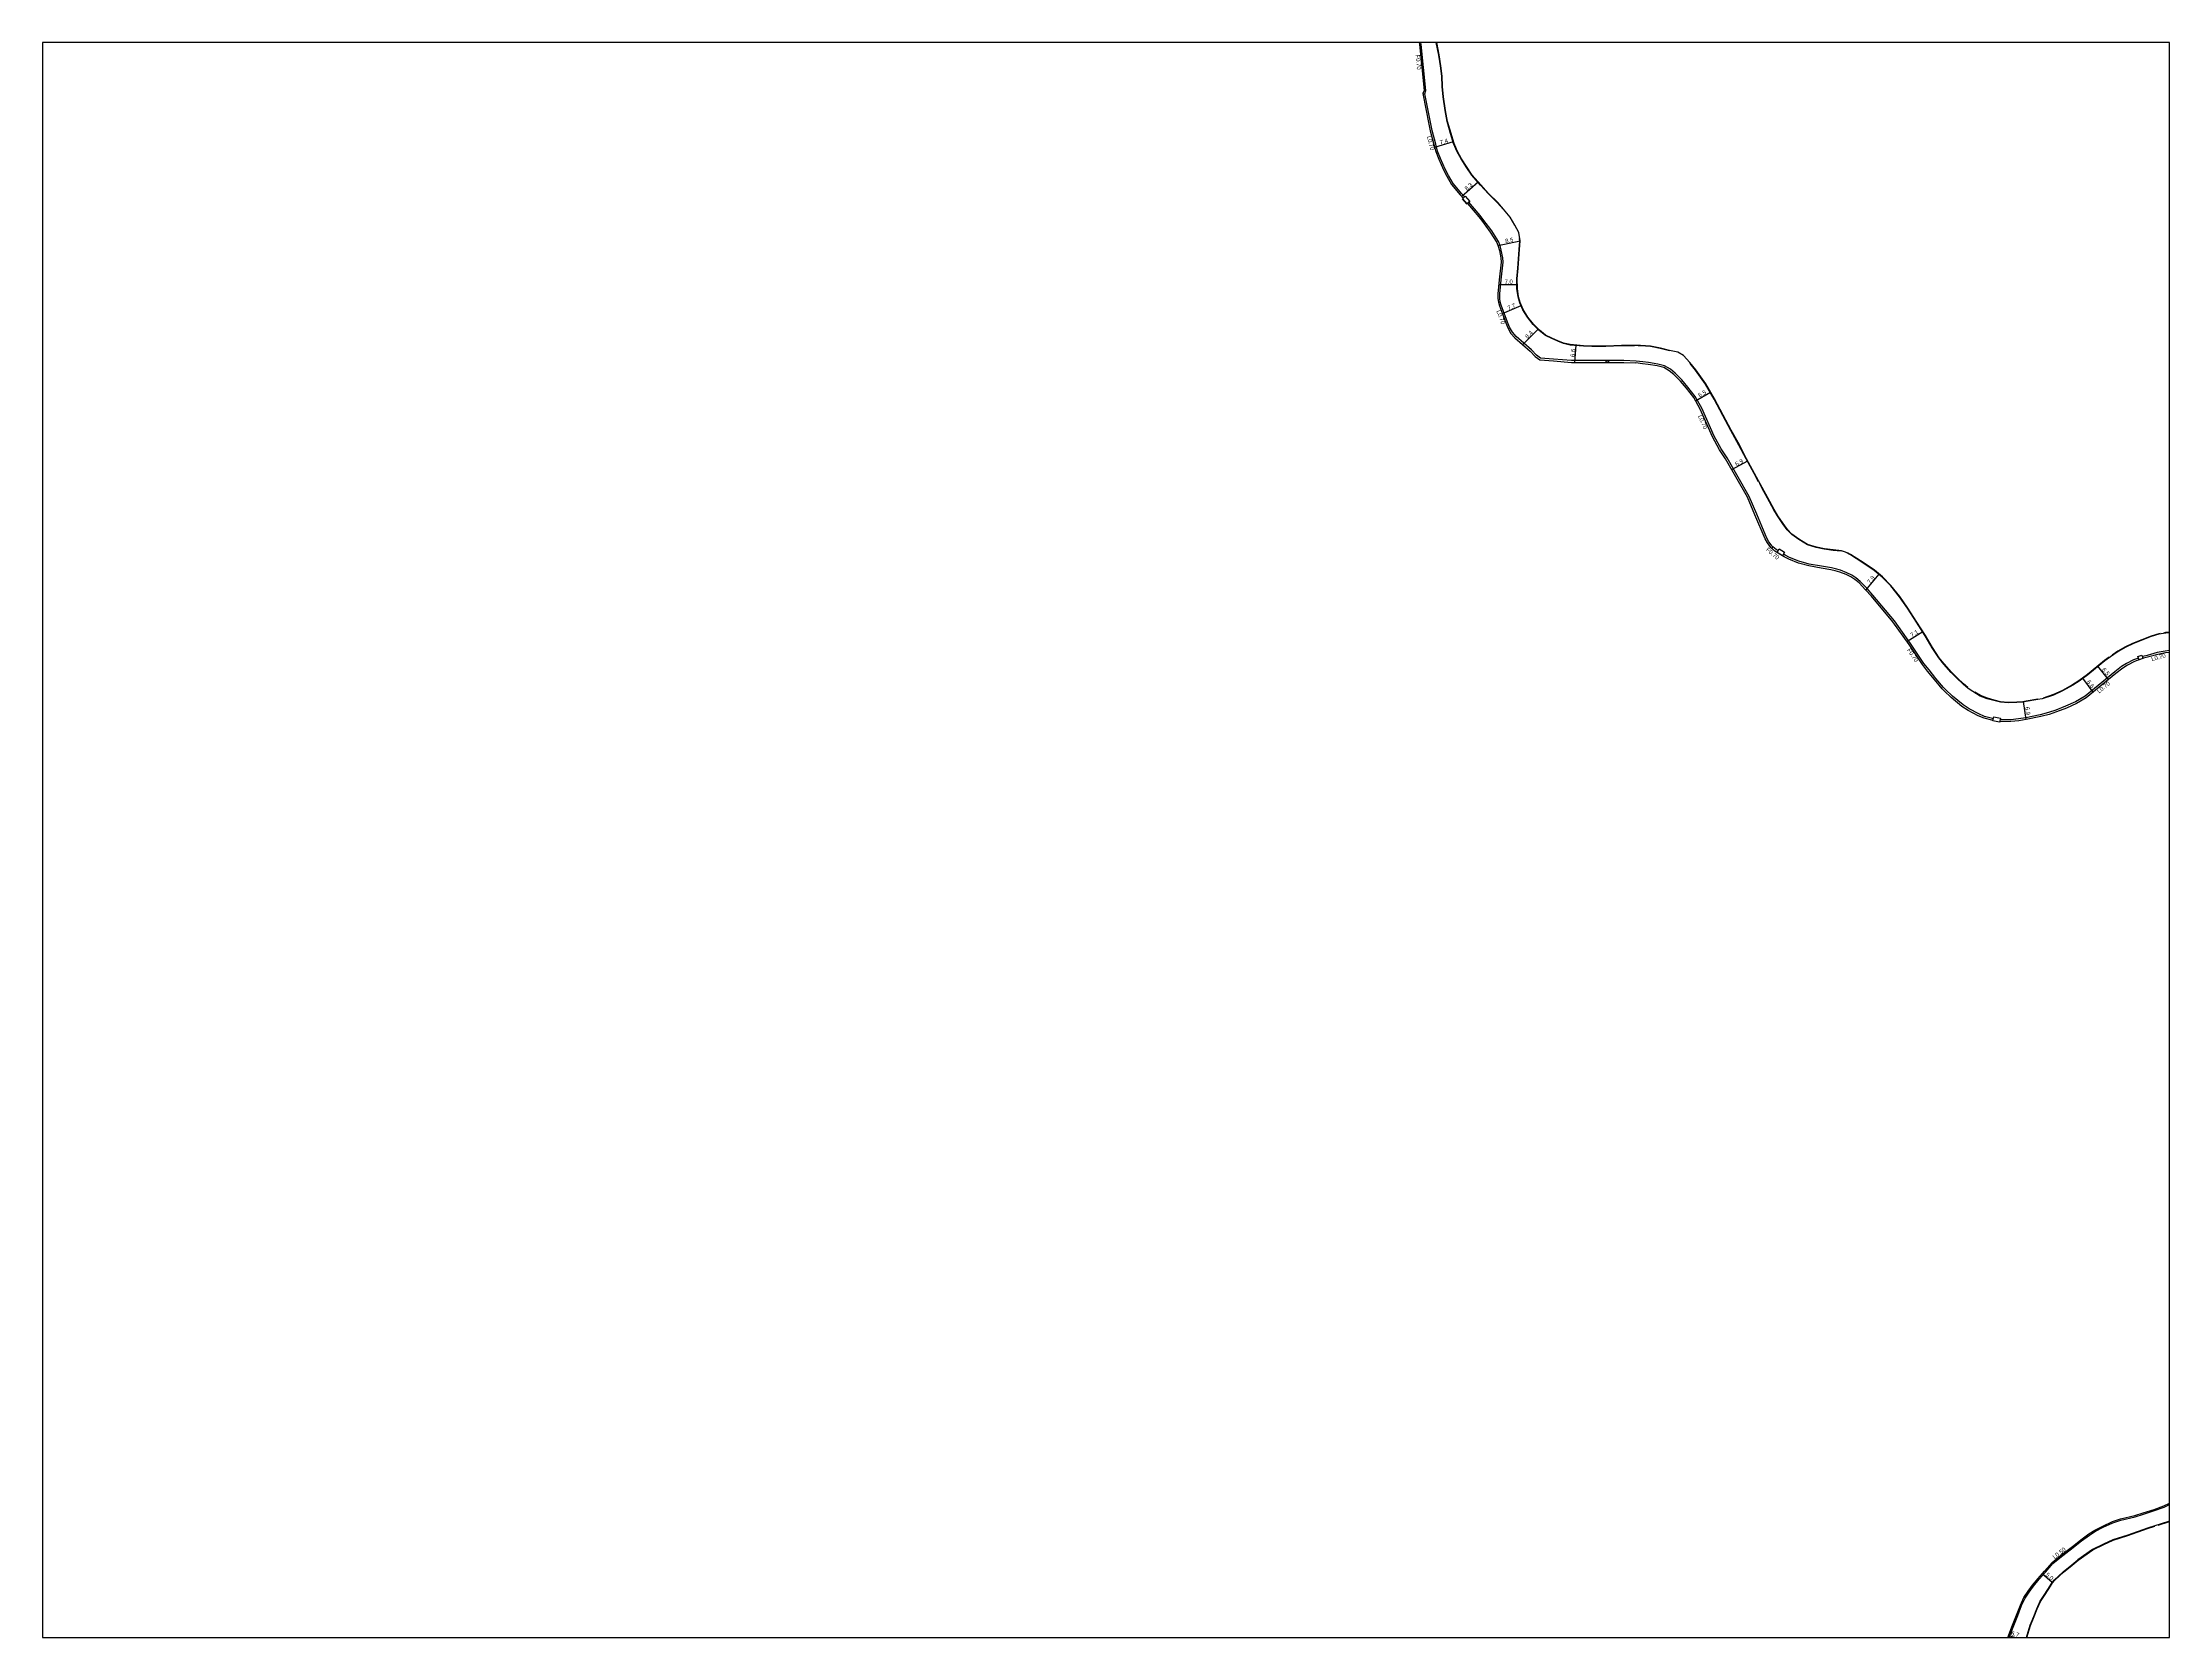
# Model space of a CAD drawing. Header units: metres. Extents: x -26400 to -24800, y -81000 to -78000.
# Drawn here: x -26400 to -25600, y -78600 to -78000 of the extents above; entities that cross this region are included whole.
import ezdxf

# ---------------------------------------------------------------- set-up
doc = ezdxf.new("R2010")
doc.units = ezdxf.units.M
doc.header["$LTSCALE"] = 2.5
for name, color, linetype in [('側溝・桝', 7, 'Continuous'), ('図郭', 7, 'Continuous'), ('幅員', 7, 'Continuous'), ('歩道・分離帯・安全施設', 7, 'Continuous'), ('道路', 7, 'Continuous')]:
    doc.layers.add(name, color=color, linetype=linetype)
doc.styles.get("Standard").update_dxf_attribs({"font": ''})
doc.styles.get('Standard').set_extended_font_data('@MS PGothic')

msp = doc.modelspace()

# ---------------------------------------------------------------- linework, layer by layer
at = {"layer": '側溝・桝'}
for points in [[(-25880.09, -78019.28), (-25879.66, -78018.1), (-25881.41, -78000.68), (-25881.55, -78000)], [(-25880.81, -78019.22), (-25880.09, -78019.28)], [(-25865.17, -78058.1), (-25866.2, -78056.9), (-25869.41, -78053.04), (-25871.22, -78049.99), (-25872.43, -78047.62), (-25874.19, -78043.58), (-25875.27, -78040.83), (-25875.95, -78038.21), (-25877.33, -78033.06), (-25877.84, -78030.6), (-25880.09, -78019.28)], [(-25749.13, -78189.73), (-25749.42, -78189.48), (-25750.63, -78187.86), (-25751.4, -78186.42), (-25755.26, -78177.39), (-25758.05, -78170.77), (-25766.38, -78156.18), (-25768.66, -78152.89), (-25771.28, -78148.05), (-25775.94, -78137.59), (-25778.34, -78133.2), (-25781.12, -78129.59), (-25783.42, -78126.89), (-25785.89, -78124.34), (-25787.73, -78122.93), (-25789.94, -78121.66), (-25792.5, -78120.97), (-25795.98, -78120.39), (-25798.08, -78120.14), (-25800.61, -78119.82), (-25805.2, -78119.67), (-25824.87, -78119.65), (-25831.67, -78119.08), (-25836.63, -78118.69), (-25838.12, -78117.62), (-25839.99, -78115.65), (-25845.78, -78110.64), (-25847.08, -78109.01), (-25848.2, -78107.03), (-25848.96, -78105.18), (-25850.19, -78101.82), (-25851.35, -78098.77), (-25851.74, -78097.53), (-25851.92, -78096.31), (-25851.86, -78094.59), (-25851.4, -78089.33), (-25850.67, -78082.59), (-25850.79, -78080.95), (-25851.33, -78078.13), (-25851.78, -78076.36), (-25852.42, -78074.88), (-25854.9, -78070.88), (-25858.26, -78066.44), (-25859.24, -78065.09), (-25863.52, -78060.05)], [(-25749.13, -78189.73), (-25749.59, -78190.26)], [(-25747.22, -78191.21), (-25747.97, -78190.73), (-25749.13, -78189.73)], [(-25730.89, -78197.02), (-25735.48, -78196.21), (-25739.35, -78195.15), (-25742.9, -78193.73), (-25744.6, -78192.86), (-25745.22, -78192.47)], [(-25666.22, -78254.37), (-25666.62, -78254.3), (-25669.52, -78253.51), (-25671.68, -78252.6), (-25675.33, -78250.67), (-25677.65, -78249.19), (-25681.62, -78245.88), (-25684.2, -78243.36), (-25684.93, -78242.64), (-25687.89, -78239.22), (-25690.42, -78236.03), (-25692.37, -78233.54), (-25697.37, -78226.07), (-25703.44, -78217.5), (-25711.6, -78207.85), (-25713.75, -78205.39), (-25716.3, -78202.76), (-25717.97, -78201.37), (-25719.52, -78200.39), (-25721.36, -78199.46), (-25723.72, -78198.52), (-25725.59, -78198), (-25727.18, -78197.65), (-25730.89, -78197.02)], [(-25611.64, -78231.58), (-25613.47, -78232.27), (-25616.15, -78233.63), (-25617.99, -78234.79), (-25620.56, -78236.8), (-25631.67, -78245.92), (-25635.28, -78248), (-25639.05, -78249.71), (-25642.73, -78251.13), (-25645.44, -78252.08), (-25648.59, -78252.86), (-25654, -78254.02), (-25656.74, -78254.45), (-25659.68, -78254.76), (-25663.44, -78254.84), (-25663.69, -78254.79)], [(-25600, -78228.75), (-25601.62, -78228.94), (-25604.57, -78229.52), (-25608.39, -78230.56), (-25609.97, -78230.96), (-25610.23, -78231.06)], [(-25666.39, -78255.23), (-25666.08, -78253.64), (-25663.56, -78254.13), (-25663.87, -78255.72)], [(-25660.3, -78600), (-25658.77, -78596.17), (-25657.07, -78591.79), (-25655.62, -78587.98), (-25654.29, -78585.2), (-25652.79, -78582.91), (-25651.08, -78580.65), (-25649, -78578.1), (-25646.64, -78575.4), (-25643.83, -78572.13), (-25640.12, -78569.17), (-25636.2, -78566.11), (-25633.09, -78563.64), (-25630.08, -78561.49), (-25627.78, -78560.05), (-25624.89, -78558.52), (-25621.24, -78556.89), (-25618.24, -78555.9), (-25612.86, -78554.64), (-25609.72, -78553.63), (-25605.62, -78552.29), (-25601.94, -78550.93), (-25600, -78550.03)]]:
    msp.add_lwpolyline(points, dxfattribs=at)
for points in [[(-25864.28, -78060.7), (-25865.95, -78058.77), (-25864.87, -78057.84), (-25863.2, -78059.77)], [(-25810.99, -78120.36), (-25811.88, -78120.36), (-25811.88, -78119.66), (-25810.98, -78119.66)], [(-25745.6, -78193.06), (-25747.59, -78191.8), (-25746.77, -78190.49), (-25744.77, -78191.76)], [(-25609.98, -78231.71), (-25611.39, -78232.24), (-25611.85, -78231.02), (-25610.44, -78230.49)], [(-25663.87, -78255.72), (-25666.39, -78255.23), (-25666.08, -78253.64), (-25663.56, -78254.13)]]:
    msp.add_lwpolyline(points, close=True, dxfattribs=at)
at = {"layer": '図郭'}
msp.add_lwpolyline([(-26400, -78600), (-25600, -78600), (-25600, -78000), (-26400, -78000)], close=True, dxfattribs=at)
at = {"layer": '幅員', "flags": 128}
for points in [[(-25876.37, -78039.38), (-25869.32, -78037.25)], [(-25866.24, -78057.92), (-25860.03, -78052.39)], [(-25852.54, -78076.37), (-25844.2, -78074.66)], [(-25852.26, -78091.08), (-25845.3, -78090.97)], [(-25850.88, -78101.99), (-25843.79, -78098.89)], [(-25843.29, -78113.71), (-25837.39, -78107.81)], [(-25823.63, -78120.35), (-25823.13, -78113.82)], [(-25778.28, -78134.77), (-25772.65, -78131.48)], [(-25764.62, -78160.67), (-25758.58, -78157.42)], [(-25714.18, -78205.97), (-25709.13, -78199.96)], [(-25698.79, -78225.28), (-25692.79, -78221.51)], [(-25628.71, -78244.39), (-25632.63, -78239.07)], [(-25622.87, -78239.59), (-25626.93, -78234.58)], [(-25653.87, -78254.71), (-25654.86, -78247.93)], [(-25644.1, -78579.33), (-25647.87, -78576.05)]]:
    msp.add_lwpolyline(points, dxfattribs=at)
at = {"layer": '幅員'}
msp.add_lwpolyline([(-25660.52, -78599.2), (-25657.92, -78600)], dxfattribs=at)
at = {"layer": '歩道・分離帯・安全施設'}
for points in [[(-25850.3, -78063.11), (-25850.6, -78062.73), (-25852.72, -78060.3), (-25856.18, -78056.94), (-25859.11, -78053.66), (-25862.41, -78049.94), (-25864.58, -78046.73), (-25866.38, -78043.8), (-25867.89, -78041.06), (-25869.25, -78038.02), (-25870.37, -78034.28), (-25871.64, -78029.74), (-25872.46, -78025.63), (-25873.2, -78020.42), (-25873.54, -78016.52), (-25873.68, -78012.64), (-25874.21, -78008.79), (-25874.82, -78004.7), (-25875.76, -78000)], [(-25801.17, -78114.11), (-25806.05, -78114.08), (-25811.95, -78114.36), (-25817.23, -78114.32), (-25820.35, -78114.18), (-25825.42, -78113.79), (-25827.91, -78113.24), (-25830.07, -78112.33), (-25832.37, -78111.39), (-25834.74, -78110.18), (-25837.08, -78108.33), (-25839.36, -78106.05), (-25841.49, -78103.34), (-25843.25, -78100.51), (-25844.39, -78097.91), (-25845.02, -78095.7), (-25845.43, -78092.53), (-25845.48, -78088.88), (-25845.06, -78084.92), (-25844.81, -78081.34), (-25844.61, -78077.82), (-25844.35, -78074.67), (-25844.5, -78073.71)], [(-25788.05, -78116.01), (-25791.53, -78115.1), (-25795.16, -78114.38), (-25798.95, -78114.12), (-25799.89, -78114.12)], [(-25754.56, -78165.21), (-25756.19, -78162.18), (-25759.17, -78156.63), (-25761.91, -78151.43), (-25765.04, -78145.89), (-25767.94, -78140.28), (-25771.26, -78134.16), (-25774.56, -78128.53), (-25778.24, -78123.22), (-25780.29, -78120.74)], [(-25723.51, -78191.36), (-25726.48, -78191.04), (-25729.83, -78190.56), (-25732.83, -78190), (-25736.19, -78189), (-25739.44, -78187), (-25742.1, -78185.1), (-25743.74, -78183.28), (-25745.43, -78181.08), (-25747.39, -78178.09), (-25748.83, -78175.74), (-25751.21, -78171.39), (-25753.35, -78167.46), (-25754.13, -78166.01)], [(-25675.89, -78242.62), (-25677.52, -78241.29), (-25679.89, -78238.98), (-25682.03, -78236.85), (-25684.71, -78233.75), (-25686.61, -78231.44), (-25689.08, -78227.58), (-25691.8, -78223.09), (-25695.01, -78218), (-25698.36, -78212.73), (-25701.41, -78208.46), (-25704.74, -78204.31), (-25707.91, -78200.98), (-25710.93, -78198.44), (-25715.22, -78195.59), (-25719.93, -78192.65), (-25721.13, -78191.93)], [(-25603.52, -78222.34), (-25604.02, -78222.43), (-25606.89, -78223.27), (-25613.88, -78226.04), (-25616.5, -78227.32), (-25619.39, -78229.02), (-25621.55, -78230.46)], [(-25600, -78221.85), (-25601.43, -78221.98), (-25602.26, -78222.13)], [(-25622.63, -78231.21), (-25624.39, -78232.52), (-25630.77, -78237.7), (-25634.08, -78240.14), (-25636.48, -78241.65), (-25640.29, -78243.72), (-25643.66, -78245.32), (-25647.53, -78246.61)], [(-25649.56, -78247.04), (-25653.88, -78247.79), (-25655.2, -78247.98), (-25657.36, -78248.15), (-25660.68, -78248.24), (-25663.58, -78248.06), (-25665.99, -78247.4), (-25668.47, -78246.7), (-25671.07, -78245.7), (-25673.16, -78244.37)], [(-25653.65, -78600), (-25652.25, -78595.48), (-25650.84, -78592.1), (-25649.74, -78589.29), (-25648.47, -78586.47), (-25646.77, -78583.81), (-25644.71, -78580.68), (-25643.97, -78579.41), (-25643.13, -78578.45), (-25639.9, -78575.43), (-25636.64, -78572.77), (-25634.33, -78570.97), (-25628.86, -78567.04), (-25624.7, -78565.03), (-25621.22, -78563.43), (-25615.62, -78561.66), (-25608.24, -78559.05), (-25605.51, -78558.18)], [(-25604.25, -78557.79), (-25600.33, -78556.55), (-25600, -78556.46)]]:
    msp.add_lwpolyline(points, dxfattribs=at)
at = {"layer": '道路'}
for points in [[(-25882.27, -78000), (-25882.1, -78000.79), (-25880.37, -78018.01), (-25880.81, -78019.22), (-25878.52, -78030.74), (-25878.01, -78033.22), (-25876.63, -78038.39), (-25875.94, -78041.05), (-25874.84, -78043.85), (-25873.06, -78047.92), (-25871.83, -78050.33), (-25869.99, -78053.45), (-25866.73, -78057.35), (-25865.7, -78058.56), (-25865.95, -78058.77), (-25864.28, -78060.7), (-25864.05, -78060.5), (-25859.79, -78065.52), (-25858.82, -78066.86), (-25855.47, -78071.28)], [(-25649.54, -78247.19), (-25653.85, -78247.93), (-25655.18, -78248.13), (-25657.35, -78248.3), (-25660.68, -78248.39), (-25663.6, -78248.21), (-25666.03, -78247.54), (-25668.52, -78246.84), (-25671.14, -78245.84), (-25673.9, -78244.08), (-25675.73, -78242.95), (-25677.62, -78241.4), (-25679.99, -78239.08), (-25682.14, -78236.95), (-25684.82, -78233.85), (-25686.73, -78231.53), (-25689.21, -78227.65), (-25691.93, -78223.17), (-25695.13, -78218.08), (-25698.49, -78212.81), (-25701.53, -78208.55), (-25704.86, -78204.4), (-25708.01, -78201.09), (-25711.02, -78198.56), (-25715.3, -78195.71), (-25720.01, -78192.78), (-25721.86, -78191.66), (-25723.35, -78191.23), (-25726.46, -78190.89), (-25729.81, -78190.41), (-25732.79, -78189.85), (-25736.13, -78188.87), (-25739.35, -78186.88), (-25742, -78184.98), (-25743.62, -78183.18), (-25745.31, -78180.99), (-25747.27, -78178.01), (-25748.7, -78175.67), (-25751.07, -78171.32), (-25753.21, -78167.38), (-25756.06, -78162.11), (-25759.04, -78156.56), (-25761.78, -78151.36), (-25764.91, -78145.82), (-25767.81, -78140.21), (-25771.13, -78134.08), (-25774.43, -78128.45), (-25778.12, -78123.13), (-25780.43, -78120.33), (-25782.78, -78117.7), (-25784.94, -78116.51), (-25788.02, -78115.87), (-25791.49, -78114.95), (-25795.14, -78114.23), (-25798.95, -78113.97), (-25806.05, -78113.93), (-25811.96, -78114.21), (-25817.22, -78114.18), (-25820.34, -78114.04), (-25825.39, -78113.64), (-25827.86, -78113.09), (-25830.01, -78112.19), (-25832.31, -78111.25), (-25834.66, -78110.05), (-25836.98, -78108.22), (-25839.25, -78105.95), (-25841.37, -78103.26), (-25843.12, -78100.44), (-25844.25, -78097.86), (-25844.87, -78095.67), (-25845.28, -78092.52), (-25845.33, -78088.89), (-25844.91, -78084.94), (-25844.66, -78081.35), (-25844.46, -78077.84), (-25844.2, -78074.66), (-25844.7, -78071.5), (-25846.28, -78068.66), (-25848.03, -78065.71), (-25850.49, -78062.64), (-25852.61, -78060.2), (-25856.07, -78056.84), (-25858.99, -78053.56), (-25862.29, -78049.85), (-25864.46, -78046.65), (-25866.25, -78043.72), (-25867.76, -78040.99), (-25869.1, -78037.97), (-25870.23, -78034.24), (-25871.49, -78029.7), (-25872.31, -78025.6), (-25873.06, -78020.4), (-25873.39, -78016.51), (-25873.53, -78012.63), (-25874.06, -78008.77), (-25874.67, -78004.68), (-25875.61, -78000)], [(-25855.47, -78071.28), (-25853.04, -78075.2), (-25852.45, -78076.58), (-25852.01, -78078.28), (-25851.48, -78081.04), (-25851.37, -78082.57), (-25852.1, -78089.27), (-25852.56, -78094.54), (-25852.62, -78096.35), (-25852.42, -78097.69), (-25852.01, -78099), (-25850.85, -78102.07), (-25849.62, -78105.43), (-25848.83, -78107.34), (-25847.67, -78109.4), (-25846.28, -78111.13), (-25840.47, -78116.15), (-25838.59, -78118.15), (-25836.88, -78119.37), (-25831.73, -78119.78), (-25824.9, -78120.35), (-25805.21, -78120.37), (-25800.67, -78120.52)], [(-25771.9, -78148.35), (-25776.57, -78137.9), (-25778.93, -78133.58), (-25781.67, -78130.03), (-25783.94, -78127.36), (-25786.36, -78124.86), (-25788.12, -78123.51), (-25790.21, -78122.31), (-25792.65, -78121.65), (-25796.08, -78121.09), (-25798.17, -78120.83), (-25800.67, -78120.52)], [(-25731.01, -78197.71), (-25735.63, -78196.89), (-25739.57, -78195.82), (-25743.19, -78194.37), (-25744.95, -78193.47), (-25748.39, -78191.29), (-25749.94, -78189.96), (-25751.22, -78188.23), (-25752.03, -78186.72), (-25755.9, -78177.67), (-25758.68, -78171.08), (-25766.97, -78156.56), (-25769.26, -78153.26), (-25771.9, -78148.35)], [(-25653.87, -78254.71), (-25656.65, -78255.15), (-25659.64, -78255.46), (-25663.49, -78255.54), (-25663.82, -78255.48), (-25663.87, -78255.72), (-25666.39, -78255.23), (-25666.35, -78255.06), (-25666.77, -78254.98), (-25669.75, -78254.18), (-25671.98, -78253.23), (-25675.68, -78251.27), (-25678.06, -78249.76), (-25682.09, -78246.4), (-25684.69, -78243.86), (-25685.44, -78243.12), (-25688.43, -78239.67), (-25690.97, -78236.46), (-25692.94, -78233.95), (-25697.95, -78226.46), (-25703.99, -78217.93), (-25712.13, -78208.31), (-25714.27, -78205.86), (-25716.77, -78203.28), (-25718.39, -78201.94), (-25719.86, -78201), (-25721.65, -78200.1), (-25723.94, -78199.19), (-25725.76, -78198.68), (-25727.31, -78198.34), (-25731.01, -78197.71)], [(-25600, -78222.01), (-25601.41, -78222.13), (-25603.99, -78222.57), (-25606.84, -78223.42), (-25613.82, -78226.18), (-25616.43, -78227.45), (-25619.31, -78229.14), (-25622.17, -78231.06), (-25624.3, -78232.64), (-25630.68, -78237.82), (-25634, -78240.27), (-25636.4, -78241.78), (-25640.22, -78243.86), (-25643.6, -78245.46), (-25647.82, -78246.86), (-25649.54, -78247.19)], [(-25600, -78229.46), (-25601.51, -78229.63), (-25604.41, -78230.21), (-25608.21, -78231.24), (-25609.76, -78231.63), (-25613.19, -78232.91), (-25615.8, -78234.24), (-25617.59, -78235.36), (-25620.12, -78237.34), (-25631.27, -78246.49), (-25634.96, -78248.62), (-25638.78, -78250.35), (-25642.49, -78251.79), (-25645.24, -78252.75), (-25648.43, -78253.54), (-25653.87, -78254.71)], [(-25660.84, -78600), (-25659.24, -78595.99), (-25657.53, -78591.61), (-25656.08, -78587.79), (-25654.73, -78584.96), (-25653.2, -78582.62), (-25651.48, -78580.34), (-25649.38, -78577.78), (-25647.02, -78575.07), (-25644.18, -78571.77), (-25640.43, -78568.78), (-25636.51, -78565.72), (-25633.39, -78563.24), (-25630.36, -78561.07), (-25628.03, -78559.62), (-25625.11, -78558.07), (-25621.42, -78556.42), (-25618.38, -78555.42), (-25613, -78554.16), (-25609.87, -78553.15), (-25605.78, -78551.82), (-25602.13, -78550.47), (-25600, -78549.48)]]:
    msp.add_lwpolyline(points, dxfattribs=at)
at = {"layer": '道路', "flags": 128}
for points in [[(-25600, -78556.3), (-25600.37, -78556.41), (-25608.29, -78558.9), (-25615.67, -78561.51), (-25621.28, -78563.29), (-25624.76, -78564.89), (-25628.94, -78566.91), (-25634.42, -78570.85)], [(-25644.1, -78579.33), (-25643.24, -78578.35), (-25640, -78575.32), (-25636.73, -78572.65), (-25634.42, -78570.85)], [(-25653.8, -78600), (-25652.39, -78595.42), (-25650.98, -78592.05), (-25649.88, -78589.23), (-25648.6, -78586.4), (-25646.9, -78583.73), (-25644.84, -78580.6), (-25644.1, -78579.33)]]:
    msp.add_lwpolyline(points, dxfattribs=at)

# ---------------------------------------------------------------- texts
at = {"layer": '側溝・桝'}
for s, rotation, p in [('F0.70', 275.72766, (-25883.57, -78004.65)), ('L0.70', 284.9235, (-25879.35, -78035.38)), ('L0.70', 290.74532, (-25853.22, -78101.03)), ('L0.70', 294.05022, (-25777.4, -78140.57)), ('F0.70', 319.29804, (-25751.9, -78191)), ('F0.70', 303.7937, (-25698.78, -78228.54)), ('L0.70', 15.15125, (-25606.6, -78232.72)), ('L0.70', 39.36446, (-25626.45, -78244.93)), ('L0.50', 38.60763, (-25643.15, -78570.63))]:
    msp.add_text(s, height=1.6, rotation=rotation, dxfattribs=at).set_placement(p)
at = {"layer": '幅員'}
for s, rotation, p in [('7.4', 16.80634, (-25874.15, -78038.45)), ('8.3', 41.6393, (-25864.26, -78055.83)), ('8.5', 11.60325, (-25849.68, -78075.53)), ('7.0', 0.88237, (-25850.06, -78090.8)), ('7.7', 23.64452, (-25848.58, -78100.71)), ('8.4', 45.01263, (-25841.45, -78111.51)), ('6.6', 85.57179, (-25823.73, -78118.33)), ('6.5', 30.39399, (-25776.69, -78133.56)), ('6.9', 28.25883, (-25762.84, -78159.42)), ('7.9', 49.99446, (-25712.65, -78203.77)), ('7.1', 32.16289, (-25696.86, -78223.77)), ('6.6', 306.39218, (-25631.22, -78240.56)), ('6.5', 309.05936, (-25625.51, -78235.94)), ('6.9', 278.28116, (-25654.3, -78250.02)), ('5.0', 318.92072, (-25646.8, -78576.65)), ('6.7', 342.82497, (-25659.73, -78599.04))]:
    msp.add_text(s, height=1.6, rotation=rotation, dxfattribs=at).set_placement(p)

doc.saveas('drawing.dxf')
